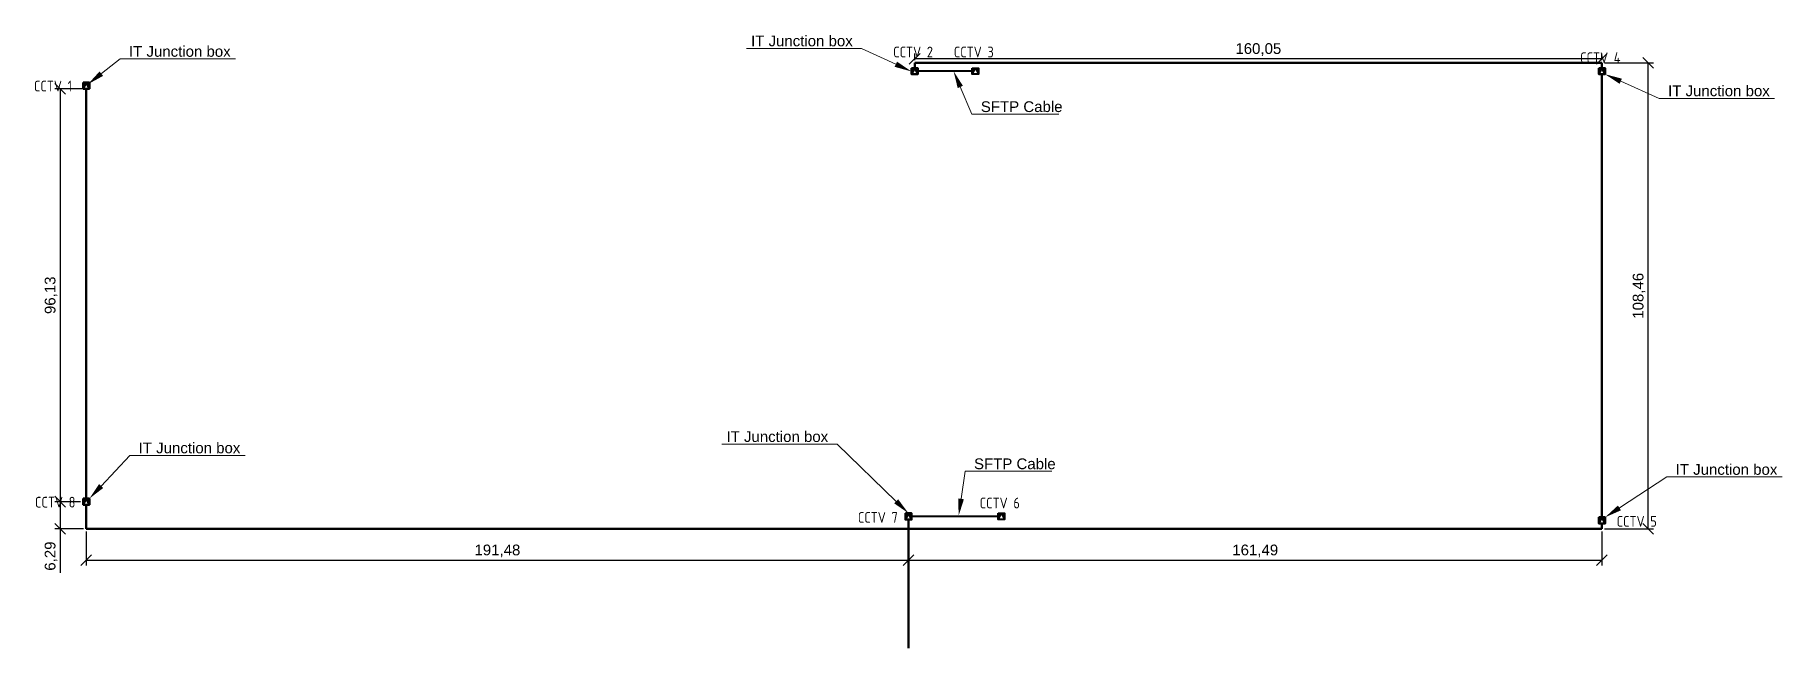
# Model space of a CAD drawing. Header units: millimetres. Extents: x 17643 to 21189, y -571 to 322.
# Drawn here: x 19294.9 to 19701.8, y 156.7 to 299.4 of the extents above; entities that cross this region are included whole.
import ezdxf
from ezdxf import colors
from ezdxf.entities.mleader import LeaderData, LeaderLine
from ezdxf.enums import TextEntityAlignment as Align
from ezdxf.lldxf.tags import DXFTag
from ezdxf.math import Vec2, Vec3

# ---------------------------------------------------------------- set-up
doc = ezdxf.new("R2010")
doc.units = ezdxf.units.MM
doc.layers.add('СВН_UTP', color=6, linetype='Continuous', lineweight=40)
doc.layers.add('СВН_ВОЛС', color=10, linetype='fiber_optic', lineweight=50)
doc.styles.add('RomanS', font='romans.shx')
doc.styles.get("Standard").update_dxf_attribs({"font": 'arial.ttf'})
tags = doc.linetypes.add('fiber_optic', pattern='A,12.7,-5.08,["FIB OP",Standard,S=2.54,R=0,X=-3.54,Y=-1.27],-9.08', length=26.86).pattern_tags.tags
tags[6] = DXFTag(74, 10)
doc.dimstyles.new('Аннотативный', dxfattribs={"dimscale": 0, "dimtxt": 2.5, "dimasz": 2.5, "dimexe": 1.25, "dimexo": 0.625, "dimtad": 1, "dimtxsty": 'Standard', "dimblk": 'OBLIQUE', "dimcen": 2.5, "dimadec": 0, "dimazin": 0, "dimtfac": 1, "dimtmove": 0, "dimatfit": 3, "dimfxl": 1, "dimarcsym": 0})

msp = doc.modelspace()

# ---------------------------------------------------------------- texts
at = {"layer": 'СВН_UTP', "lineweight": 25, "style": 'RomanS', "width": 0.8}
for s, p in [('CCTV 2', (19499.441, 295.454, -76.979)), ('CCTV 3', (19513.586, 295.454, -76.979)), ('CCTV 4', (19659.494, 294.124, -76.979)), ('CCTV 1', (19299.158, 287.522, -155.437)), ('CCTV 8', (19299.665, 190.647, -76.979)), ('CCTV 6', (19519.636, 190.454, -76.979)), ('CCTV 7', (19491.238, 187.091, 1.38)), ('CCTV 5', (19667.97, 186.178, -76.979))]:
    msp.add_text(s, height=2.5, dxfattribs=at).set_placement(p, align=Align.MIDDLE_CENTER)

# ---------------------------------------------------------------- blocks, each defined once
blk = doc.blocks.new('A$Cde4dd363')
h = blk.add_hatch(color=0)
h.dxf.hatch_style = 1
h.paths.add_polyline_path([(0, 0), (0.73, 1.45), (0, 1.45)])
h.paths.add_polyline_path([(1.45, 1.45), (0.73, 1.45), (1.45, 0)])
at = {"color": 0}
for p, q in [((0, 0), (0.73, 1.45)), ((0.73, 1.45), (1.45, 0))]:
    blk.add_line(p, q, dxfattribs=at)
blk.add_lwpolyline([(0, 1.45), (1.45, 1.45), (1.45, 0), (0, 0)], close=True, dxfattribs=at)
blk = doc.blocks.new('_Oblique')
at = {"color": 0, "linetype": 'ByBlock', "lineweight": -2}
blk.add_line((-0.5, -0.5), (0.5, 0.5), dxfattribs=at)
blk = doc.blocks.new('*D41')
at = {"color": 0, "lineweight": -2, "transparency": 16777216}
for p, q in [((19306.28, 286.89), (19299.57, 286.89)), ((19300.82, 286.89), (19300.82, 190.76)), ((19305.55, 190.76), (19299.57, 190.76))]:
    blk.add_line(p, q, dxfattribs=at)
at = {"color": 0, "lineweight": -2, "transparency": 16777216, "xscale": 2.5, "yscale": 2.5, "zscale": 2.5}
for p, rotation in [((19300.82, 286.89), 90), ((19300.82, 190.76), 270)]:
    blk.add_blockref('_Oblique', p, dxfattribs=dict(at, rotation=rotation))
at = {"color": 0, "transparency": 16777216, "insert": (19298.7, 238.82), "char_height": 2.5, "attachment_point": 5, "rotation": 90}
blk.add_mtext('96,13', dxfattribs=at)
blk = doc.blocks.new('*D42')
at = {"color": 0, "lineweight": -2, "transparency": 16777216}
for p, q in [((19305.55, 190.76), (19299.57, 190.76)), ((19300.82, 190.76), (19300.82, 184.47)), ((19306.28, 184.47), (19299.57, 184.47)), ((19300.82, 184.47), (19300.82, 174.21))]:
    blk.add_line(p, q, dxfattribs=at)
at = {"color": 0, "lineweight": -2, "transparency": 16777216, "xscale": 2.5, "yscale": 2.5, "zscale": 2.5}
for p, rotation in [((19300.82, 190.76), 90), ((19300.82, 184.47), 270)]:
    blk.add_blockref('_Oblique', p, dxfattribs=dict(at, rotation=rotation))
at = {"color": 0, "transparency": 16777216, "insert": (19298.7, 178.09), "char_height": 2.5, "attachment_point": 5, "rotation": 90}
blk.add_mtext('6,29', dxfattribs=at)
blk = doc.blocks.new('*D43')
at = {"color": 0, "lineweight": -2, "transparency": 16777216}
for p, q in [((19306.9, 183.85), (19306.9, 175.91)), ((19498.38, 183.85), (19498.38, 175.91)), ((19306.9, 177.16), (19498.38, 177.16))]:
    blk.add_line(p, q, dxfattribs=at)
at = {"color": 0, "lineweight": -2, "transparency": 16777216, "xscale": 2.5, "yscale": 2.5, "zscale": 2.5, "rotation": 180}
blk.add_blockref('_Oblique', (19306.9, 177.16), dxfattribs=at)
at = {"color": 0, "lineweight": -2, "transparency": 16777216, "xscale": 2.5, "yscale": 2.5, "zscale": 2.5}
blk.add_blockref('_Oblique', (19498.38, 177.16), dxfattribs=at)
at = {"color": 0, "transparency": 16777216, "insert": (19402.64, 179.29), "char_height": 2.5, "attachment_point": 5}
blk.add_mtext('191,48', dxfattribs=at)
blk = doc.blocks.new('*D44')
at = {"color": 0, "lineweight": -2, "transparency": 16777216}
for p, q in [((19498.38, 183.85), (19498.38, 175.91)), ((19659.87, 183.85), (19659.87, 175.91)), ((19498.38, 177.16), (19659.87, 177.16))]:
    blk.add_line(p, q, dxfattribs=at)
at = {"color": 0, "lineweight": -2, "transparency": 16777216, "xscale": 2.5, "yscale": 2.5, "zscale": 2.5, "rotation": 180}
blk.add_blockref('_Oblique', (19498.38, 177.16), dxfattribs=at)
at = {"color": 0, "lineweight": -2, "transparency": 16777216, "xscale": 2.5, "yscale": 2.5, "zscale": 2.5}
blk.add_blockref('_Oblique', (19659.87, 177.16), dxfattribs=at)
at = {"color": 0, "transparency": 16777216, "insert": (19579.13, 179.29), "char_height": 2.5, "attachment_point": 5}
blk.add_mtext('161,49', dxfattribs=at)
blk = doc.blocks.new('*D45')
at = {"color": 0, "lineweight": -2, "transparency": 16777216}
for p, q in [((19660.5, 292.94), (19671.89, 292.94)), ((19670.64, 184.47), (19670.64, 292.94)), ((19660.5, 184.47), (19671.89, 184.47))]:
    blk.add_line(p, q, dxfattribs=at)
at = {"color": 0, "lineweight": -2, "transparency": 16777216, "xscale": 2.5, "yscale": 2.5, "zscale": 2.5}
for p, rotation in [((19670.64, 292.94), 90), ((19670.64, 184.47), 270)]:
    blk.add_blockref('_Oblique', p, dxfattribs=dict(at, rotation=rotation))
at = {"color": 0, "transparency": 16777216, "insert": (19668.52, 238.7), "char_height": 2.5, "attachment_point": 5, "rotation": 90}
blk.add_mtext('108,46', dxfattribs=at)
blk = doc.blocks.new('*D46')
at = {"color": 0, "lineweight": -2, "transparency": 16777216}
for p, q in [((19499.82, 293.56), (19499.82, 295.15)), ((19659.87, 293.9), (19499.82, 293.9)), ((19659.87, 293.56), (19659.87, 295.15))]:
    blk.add_line(p, q, dxfattribs=at)
at = {"color": 0, "lineweight": -2, "transparency": 16777216, "xscale": 2.5, "yscale": 2.5, "zscale": 2.5, "rotation": 180}
blk.add_blockref('_Oblique', (19499.82, 293.9), dxfattribs=at)
at = {"color": 0, "lineweight": -2, "transparency": 16777216, "xscale": 2.5, "yscale": 2.5, "zscale": 2.5}
blk.add_blockref('_Oblique', (19659.87, 293.9), dxfattribs=at)
at = {"color": 0, "transparency": 16777216, "insert": (19579.85, 296.03), "char_height": 2.5, "attachment_point": 5}
blk.add_mtext('160,05', dxfattribs=at)

# ---------------------------------------------------------------- dimensions: what is measured, and where the dimension line sits
for base, p1, p2, picture, middle in [((19499.819, 293.902, -76.979), (19659.873, 292.936, -76.979), (19499.819, 292.936, -76.979), '*D46', (19579.846, 296.029, -76.979)), ((19498.382, 177.159, -76.979), (19306.902, 184.473, -76.979), (19498.382, 184.473, -76.979), '*D43', (19402.642, 179.287, -76.979)), ((19659.873, 177.159, -76.979), (19498.382, 184.473, -76.979), (19659.873, 184.473, -76.979), '*D44', (19579.127, 179.287, -76.979))]:
    dim = msp.add_linear_dim(base=base, p1=p1, p2=p2, dimstyle='Аннотативный')
    dim.commit()
    dim.dimension.update_dxf_attribs({"geometry": picture, "text_midpoint": middle})
for base, p1, p2, picture, middle in [((19670.644, 292.936, -76.979), (19659.873, 184.473, -76.979), (19659.873, 292.936, -76.979), '*D45', (19668.516, 238.704, -76.979)), ((19300.824, 190.761, -76.979), (19306.902, 286.888, -76.979), (19306.177, 190.761, -76.979), '*D41', (19298.697, 238.825, -76.979)), ((19300.824, 184.473, -76.979), (19306.177, 190.761, -76.979), (19306.902, 184.473, -76.979), '*D42', (19298.697, 178.091, -76.979))]:
    dim = msp.add_linear_dim(base=base, p1=p1, p2=p2, angle=90, dimstyle='Аннотативный')
    dim.commit()
    dim.dimension.update_dxf_attribs({"geometry": picture, "text_midpoint": middle})

# ---------------------------------------------------------------- linework, layer by layer
at = {"layer": 'СВН_UTP'}
for p, q in [((19513.24, 291.007, -76.979), (19500.545, 291.007, -76.979)), ((19519.29, 187.337, -76.979), (19499.107, 187.337, -76.979))]:
    msp.add_line(p, q, dxfattribs=at)
at = {"layer": 'СВН_ВОЛС'}
for p, q in [((19499.819, 291.732, -76.979), (19499.819, 292.936, -76.979)), ((19499.819, 292.936, -76.979), (19659.873, 292.936, -76.979)), ((19659.873, 292.936, -76.979), (19659.873, 291.732, -76.979)), ((19659.873, 187.126, -76.979), (19659.873, 290.282, -76.979)), ((19306.902, 286.888, -76.979), (19306.902, 191.486, -76.979)), ((19306.902, 190.036, -76.979), (19306.902, 184.473, -76.979)), ((19306.902, 184.473, -76.979), (19659.873, 184.473, -76.979)), ((19498.382, 186.612, -76.979), (19498.382, 184.473, -76.979)), ((19498.382, 184.473, -76.979), (19498.382, 156.685, -76.979)), ((19659.873, 184.473, -76.979), (19659.873, 185.676, -76.979))]:
    msp.add_line(p, q, dxfattribs=at)

# ---------------------------------------------------------------- block references
at = {"layer": 'СВН_UTP'}
for p in [(19513.24, 290.282, -76.979), (19519.29, 186.612, -76.979)]:
    msp.add_blockref('A$Cde4dd363', p, dxfattribs=at)
at = {"layer": 'СВН_ВОЛС'}
for p in [(19499.094, 290.282, -76.979), (19659.147, 290.282, -76.979), (19306.177, 286.888, -76.979), (19306.177, 190.036, -76.979), (19497.656, 186.612, -76.979), (19659.147, 185.676, -76.979)]:
    msp.add_blockref('A$Cde4dd363', p, dxfattribs=at)

msp.set_redraw_order([(e.dxf.handle, doc.entitydb.next_handle()) for e in msp.query("TEXT MTEXT ATTDEF DIMENSION ARC_DIMENSION")])  # texts and dimensions are drawn at this point

# ---------------------------------------------------------------- leaders
at = {"layer": 'СВН_UTP'}
ml = msp.add_multileader_mtext('Standard', dxfattribs=at)
ml.set_content('SFTP Cable', color=256)
ml.set_leader_properties(lineweight=5)
ml.build(insert=Vec2(0, 0))
ml.multileader.update_dxf_attribs({"text_left_attachment_type": 6, "text_right_attachment_type": 6})
ctx = ml.context
ctx.base_point, ctx.char_height, ctx.plane_origin = Vec3(19513.228, 280.984, -76.979), 2.5, Vec3(19546.011, 276.236, -76.979)
ctx.left_attachment, ctx.right_attachment = 6, 6
notes = []
notes.append((ctx, [(1, (1, 1, 0), (19513.157, 280.984, -76.979), (1, 0), 0.0702, [(0, [(19508.867, 291.007, -76.979)], 0, [])])]))
ctx.mtext.insert, ctx.mtext.flow_direction = Vec3(19515.228, 283.984, -76.979), 5
ml = msp.add_multileader_mtext('Standard', dxfattribs=at)
ml.set_content('SFTP Cable', color=256)
ml.set_leader_properties(lineweight=5)
ml.build(insert=Vec2(0, 0))
ml.multileader.update_dxf_attribs({"text_left_attachment_type": 6, "text_right_attachment_type": 6})
ctx = ml.context
ctx.base_point, ctx.char_height, ctx.plane_origin = Vec3(19511.637, 197.833, -76.979), 2.5, Vec3(19544.421, 193.084, -76.979)
ctx.left_attachment, ctx.right_attachment = 6, 6
notes.append((ctx, [(1, (1, 1, 0), (19511.567, 197.833, -76.979), (1, 0), 0.0702, [(0, [(19510.048, 187.468, -76.979)], 0, [])])]))
ctx.mtext.insert, ctx.mtext.flow_direction = Vec3(19513.637, 200.833, -76.979), 5
at = {"layer": 'СВН_ВОЛС', "linetype": 'fiber_optic'}
ml = msp.add_multileader_mtext('Standard', dxfattribs=at)
ml.set_content('IT Junction box', color=256)
ml.set_leader_properties(lineweight=5)
ml.build(insert=Vec2(0, 0))
ml.multileader.update_dxf_attribs({"text_left_attachment_type": 6, "text_right_attachment_type": 6})
ctx = ml.context
ctx.base_point, ctx.char_height, ctx.plane_origin = Vec3(19460.062, 296.298, -76.979), 2.5, Vec3(19499.065, 290.93, -76.979)
ctx.left_attachment, ctx.right_attachment, ctx.text_align_type = 6, 6, 2
notes.append((ctx, [(0, (1, 1, 0), (19487.464, 296.298, -76.979), (-1, 0), 0.0702, [(0, [(19499.065, 290.93, -76.979)], 0, [])])]))
ctx.mtext.insert, ctx.mtext.alignment, ctx.mtext.flow_direction = Vec3(19485.394, 299.298, -76.979), 3, 5
ml = msp.add_multileader_mtext('Standard', dxfattribs=at)
ml.set_content('IT Junction box', color=256)
ml.set_leader_properties(lineweight=5)
ml.build(insert=Vec2(0, 0))
ml.multileader.update_dxf_attribs({"text_left_attachment_type": 6, "text_right_attachment_type": 6})
ctx = ml.context
ctx.base_point, ctx.char_height, ctx.plane_origin = Vec3(19314.843, 293.855, -76.979), 2.5, Vec3(19307.26, 287.946, -76.979)
ctx.left_attachment, ctx.right_attachment = 6, 6
notes.append((ctx, [(1, (1, 1, 0), (19314.772, 293.855, -76.979), (1, 0), 0.0702, [(0, [(19307.26, 287.946, -76.979)], 0, [])])]))
ctx.mtext.insert, ctx.mtext.flow_direction = Vec3(19316.843, 296.855, -76.979), 5
ml = msp.add_multileader_mtext('Standard', dxfattribs=at)
ml.set_content('IT Junction box', color=256)
ml.set_leader_properties(lineweight=5)
ml.build(insert=Vec2(0, 0))
ml.multileader.update_dxf_attribs({"text_left_attachment_type": 6, "text_right_attachment_type": 6})
ctx = ml.context
ctx.base_point, ctx.char_height, ctx.plane_origin = Vec3(19673.274, 284.667, -76.979), 2.5, Vec3(19660.598, 290.282, -76.979)
ctx.left_attachment, ctx.right_attachment = 6, 6
notes.append((ctx, [(1, (1, 1, 0), (19673.204, 284.667, -76.979), (1, 0), 0.0702, [(0, [(19660.598, 290.282, -76.979)], 0, [])])]))
ctx.mtext.insert, ctx.mtext.flow_direction = Vec3(19675.274, 287.667, -76.979), 5
ml = msp.add_multileader_mtext('Standard', dxfattribs=at)
ml.set_content('IT Junction box', color=256)
ml.set_leader_properties(lineweight=5)
ml.build(insert=Vec2(0, 0))
ml.multileader.update_dxf_attribs({"text_left_attachment_type": 6, "text_right_attachment_type": 6})
ctx = ml.context
ctx.base_point, ctx.char_height, ctx.plane_origin = Vec3(19317.096, 201.534, -76.979), 2.5, Vec3(19307.628, 191.486, -76.979)
ctx.left_attachment, ctx.right_attachment = 6, 6
notes.append((ctx, [(1, (1, 1, 0), (19317.026, 201.534, -76.979), (1, 0), 0.0702, [(0, [(19307.628, 191.486, -76.979)], 0, [])])]))
ctx.mtext.insert, ctx.mtext.flow_direction = Vec3(19319.096, 204.534, -76.979), 5
ml = msp.add_multileader_mtext('Standard', dxfattribs=at)
ml.set_content('IT Junction box', color=256)
ml.set_leader_properties(lineweight=5)
ml.build(insert=Vec2(0, 0))
ml.multileader.update_dxf_attribs({"text_left_attachment_type": 6, "text_right_attachment_type": 6})
ctx = ml.context
ctx.base_point, ctx.char_height, ctx.plane_origin = Vec3(19454.337, 204.168, -76.979), 2.5, Vec3(19498.382, 188.062, -76.979)
ctx.left_attachment, ctx.right_attachment, ctx.text_align_type = 6, 6, 2
notes.append((ctx, [(0, (1, 1, 0), (19481.74, 204.168, -76.979), (-1, 0), 0.0702, [(0, [(19498.382, 188.062, -76.979)], 0, [])])]))
ctx.mtext.insert, ctx.mtext.alignment, ctx.mtext.flow_direction = Vec3(19479.669, 207.168, -76.979), 3, 5
ml = msp.add_multileader_mtext('Standard', dxfattribs=at)
ml.set_content('IT Junction box', color=256)
ml.set_leader_properties(lineweight=5)
ml.build(insert=Vec2(0, 0))
ml.multileader.update_dxf_attribs({"text_left_attachment_type": 6, "text_right_attachment_type": 6})
ctx = ml.context
ctx.base_point, ctx.char_height, ctx.plane_origin = Vec3(19675.04, 196.519, -76.979), 2.5, Vec3(19660.598, 187.126, -76.979)
ctx.left_attachment, ctx.right_attachment = 6, 6
notes.append((ctx, [(1, (1, 1, 0), (19674.97, 196.519, -76.979), (1, 0), 0.0702, [(0, [(19660.598, 187.126, -76.979)], 0, [])])]))
ctx.mtext.insert, ctx.mtext.flow_direction = Vec3(19677.04, 199.519, -76.979), 5
for ctx, leaders in notes:
    for number, flags, end, landing, length, lines in leaders:
        leader = LeaderData()
        leader.index, (leader.has_last_leader_line, leader.has_dogleg_vector, leader.attachment_direction) = number, flags
        leader.last_leader_point, leader.dogleg_vector, leader.dogleg_length = Vec3(end), Vec3(landing), length
        for number, points, colour, breaks in lines:
            line = LeaderLine()
            line.index, line.vertices, line.color, line.breaks = number, Vec3.list(points), colors.encode_raw_color(colour), breaks
            leader.lines.append(line)
        ctx.leaders.append(leader)

doc.saveas('drawing.dxf')
